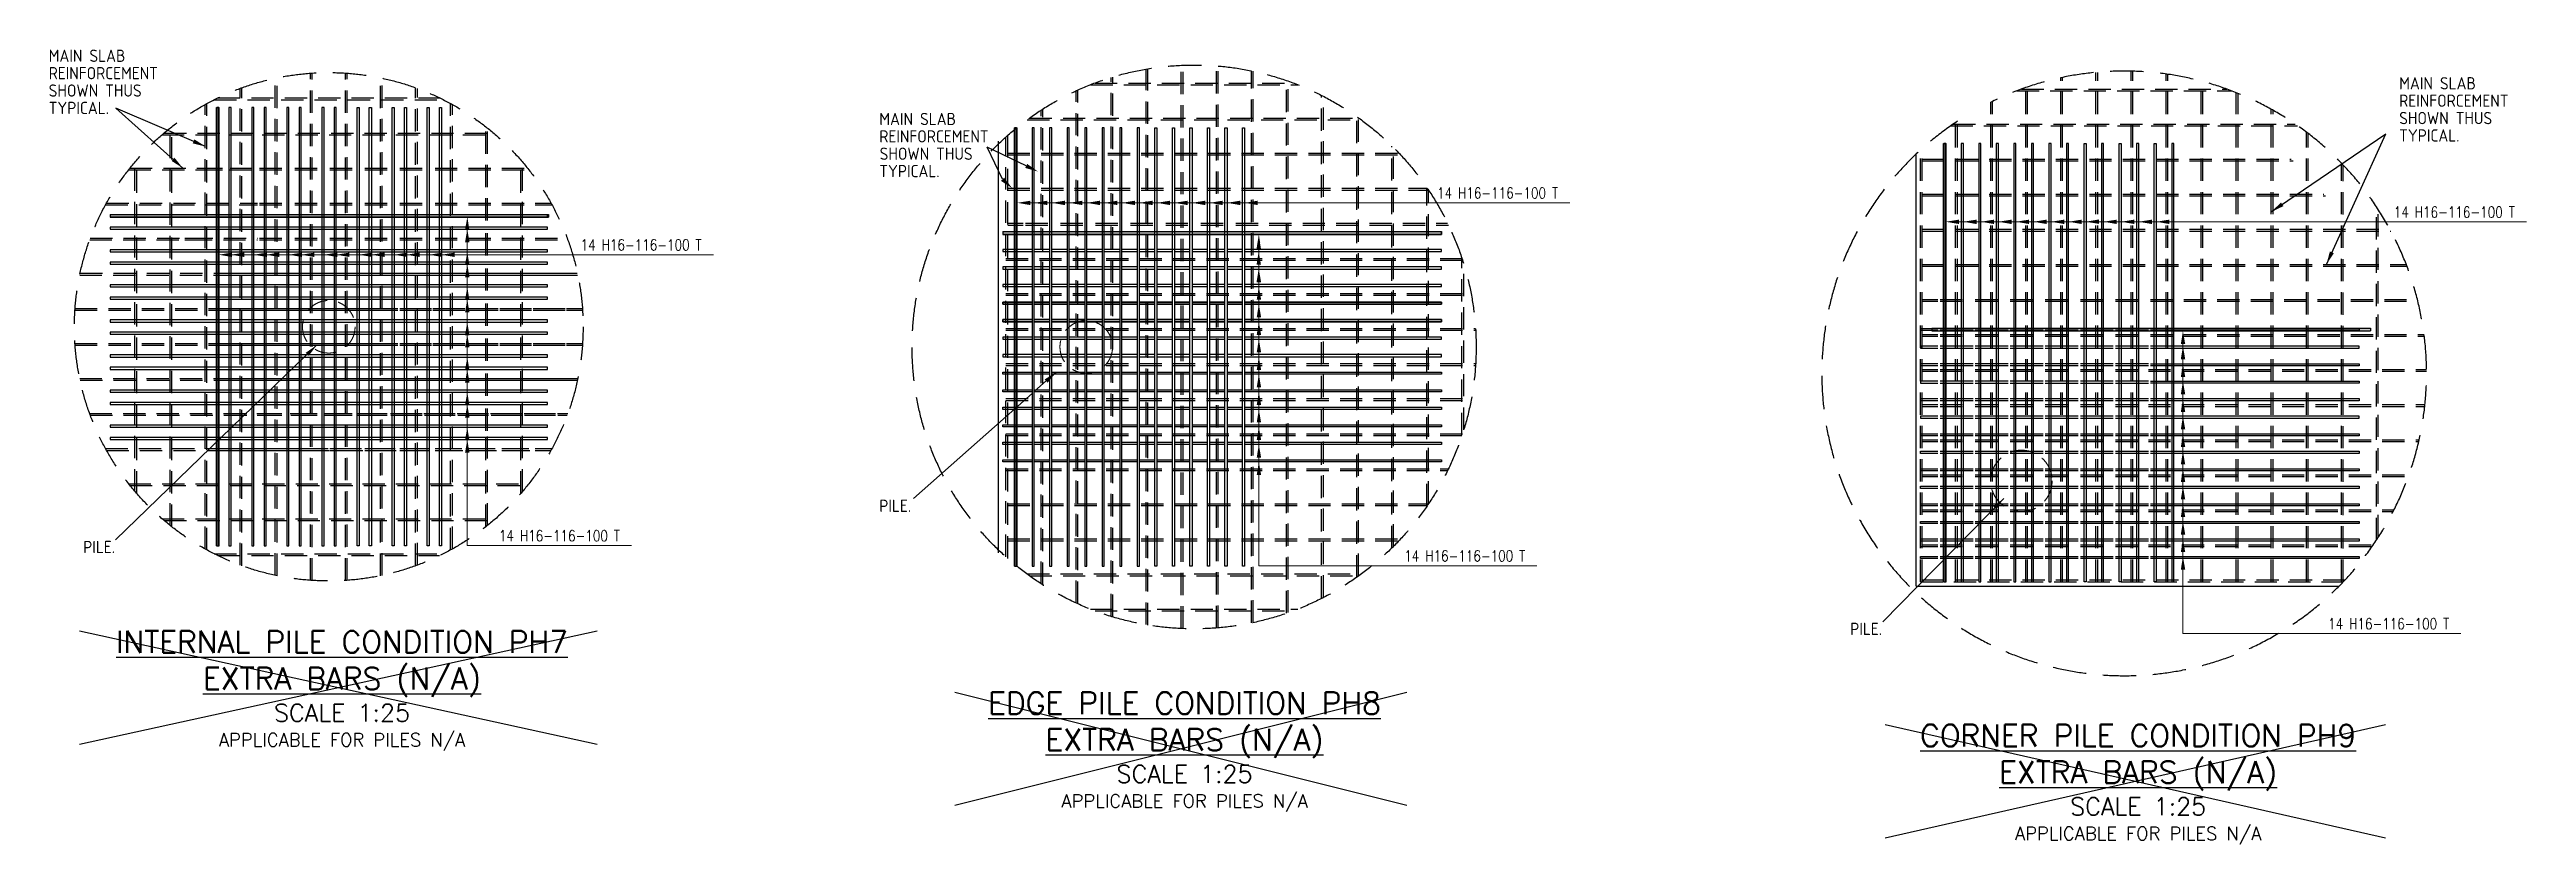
# Model space of a CAD drawing. Header units: millimetres. Extents: x -21392 to 100362, y -17730 to 39230.
# Drawn here: x 85617 to 99740, y 4991 to 9525 of the extents above; entities that cross this region are included whole.
import ezdxf

# ---------------------------------------------------------------- set-up
doc = ezdxf.new("R2010")
doc.units = ezdxf.units.MM
doc.linetypes.add('DASHED', pattern=[19.05, 12.7, -6.35])
doc.layers.get('0').update_dxf_attribs({"color": 254, "true_color": 0xdfdfdf})
for name, color, linetype in [('AP-NOTUSED', 1, 'Continuous'), ('AP-TEXT', 7, 'Continuous'), ('AutoCAD_Structural_Detailing_Distribution description', 7, 'Continuous'), ('AutoCAD_Structural_Detailing_opis rozkładu_', 7, 'Continuous'), ('CONC50', 4, 'Continuous'), ('H12', 5, 'Continuous'), ('SD-Pile-SECTION', 7, 'DASHED'), ('STEEL18', 1, 'Continuous'), ('STEEL25', 2, 'Continuous'), ('TEXT 35', 3, 'Continuous')]:
    doc.layers.add(name, color=color, linetype=linetype)
doc.styles.add('ISO', font='isocp.shx')
doc.styles.add('ROMANS', font='romans')
doc.styles.add('ROMANS NARROW', font='romans.shx', dxfattribs={"width": 0.8})
doc.styles.get("Standard").update_dxf_attribs({"font": 'arial.ttf'})
doc.dimstyles.new('ISO-25', dxfattribs={"dimtxt": 2.5, "dimasz": 2.5, "dimexe": 1.25, "dimexo": 0.625, "dimtad": 1, "dimtxsty": 'Standard', "dimcen": 2.5, "dimadec": 0, "dimazin": 0, "dimtfac": 1, "dimtmove": 0, "dimatfit": 3, "dimfxl": 1, "dimarcsym": 0})

msp = doc.modelspace()

# ---------------------------------------------------------------- texts
at = {"layer": 'AP-TEXT', "char_height": 40, "width": 3115.14, "attachment_point": 1, "style": 'ROMANS'}
for s, insert in [('\\pxqc;{\\L\\C4;\\H3.125x;INTERNAL PILE CONDITION PH7\\PEXTRA BARS (N/A)\\P}\\H2.5x;SCALE 1:25\\P\\C3;\\H0.75x;APPLICABLE FOR PILES N/A', (85727, 6209)), ('\\pxqc;{\\L\\C4;\\H3.125x;EDGE PILE CONDITION PH8\\PEXTRA BARS (N/A)\\fArial Narrow|b0|i0|c238|p34;\\H0.8x;\\P}\\Fromans|c238;\\H2.5x;SCALE 1:25\\P\\C3;\\H0.75x;APPLICABLE FOR PILES N/A', (90531, 5860)), ('\\pxqc;{\\L\\C4;\\H3.125x;CORNER PILE CONDITION PH9\\PEXTRA BARS (N/A)\\P}\\H2.5x;SCALE 1:25\\P\\C3;\\H0.75x;APPLICABLE FOR PILES N/A', (95968, 5675))]:
    msp.add_mtext(s, dxfattribs=dict(at, insert=insert))
at = {"layer": 'AutoCAD_Structural_Detailing_Distribution description', "char_height": 62.5, "attachment_point": 5, "style": 'ROMANS NARROW'}
for insert in [(93873, 8707), (99328, 8598), (88990, 8411), (88524, 6752), (93686, 6637), (98954, 6250)]:
    msp.add_mtext('14 H16-116-100 T', dxfattribs=dict(at, insert=insert))
at = {"layer": 'TEXT 35', "color": 0, "style": 'ISO'}
for s, p in [('MAIN SLAB', (90348, 9094)), ('REINFORCEMENT', (90348, 8995)), ('SHOWN THUS', (90350, 8896)), ('TYPICAL.', (90348, 8797)), ('PILE.', (90348, 6888))]:
    msp.add_text(s, height=70, dxfattribs=at).set_placement(p)
at = {"layer": 'TEXT 35', "color": 0, "ltscale": 0.5, "char_height": 70, "line_spacing_factor": 0.85, "style": 'ISO'}
for s, insert, width, attachment_point in [('MAIN SLAB REINFORCEMENT SHOWN THUS TYPICAL.', (85612, 9157), 856.23, 7), ('MAIN SLAB REINFORCEMENT SHOWN THUS TYPICAL.', (99014, 9000), 856.23, 7), ('PILE.', (85809, 6688), 1028.59, 4), ('PILE.', (95884, 6221), 1028.59, 4)]:
    msp.add_mtext(s, dxfattribs=dict(at, insert=insert, width=width, attachment_point=attachment_point))

# ---------------------------------------------------------------- hatches: boundary and pattern name
for points in [[(86584, 6694), (86568, 6694), (86568, 9194), (86584, 9194)], [(91135, 6578), (91119, 6578), (91119, 9078), (91135, 9078)], [(96431, 6490), (96415, 6490), (96415, 8990), (96431, 8990)], [(85962, 8569), (85962, 8585), (88462, 8585), (88462, 8569)], [(91053, 8471), (91053, 8487), (93553, 8487), (93553, 8471)], [(96350, 7920), (96350, 7936), (98850, 7936), (98850, 7920)]]:
    msp.add_hatch(color=7).paths.add_polyline_path(points, flags=0)
at = {"layer": 'AutoCAD_Structural_Detailing_Distribution description', "lineweight": 0}
for points in [[(91135, 8651), (91185, 8644), (91185, 8658)], [(87999, 8569), (87991, 8519), (88006, 8519)], [(96431, 8542), (96481, 8535), (96481, 8549)], [(86584, 8355), (86634, 8348), (86634, 8362)], [(92512, 8471), (92505, 8421), (92520, 8421)], [(97781, 7920), (97774, 7870), (97788, 7870)]]:
    msp.add_hatch(color=7, dxfattribs=at).paths.add_polyline_path(points, flags=0)

# ---------------------------------------------------------------- linework, layer by layer
at = {"color": 7}
for p, q in [((86568, 6694), (86568, 9194)), ((86568, 9194), (86584, 9194)), ((86584, 6694), (86584, 9194)), ((91119, 6578), (91119, 9078)), ((91119, 6578), (91119, 9078)), ((91119, 9078), (91135, 9078)), ((91135, 6578), (91135, 9078)), ((91135, 6578), (91135, 9078)), ((96415, 6490), (96415, 8990)), ((96415, 8990), (96431, 8990)), ((96431, 6490), (96431, 8990)), ((85962, 8585), (88462, 8585)), ((85962, 8585), (85962, 8569)), ((85962, 8569), (88462, 8569)), ((88462, 8585), (88462, 8569)), ((91053, 8487), (93553, 8487)), ((91053, 8487), (91053, 8471)), ((93553, 8487), (93553, 8471)), ((91053, 8471), (93553, 8471)), ((96350, 7936), (98850, 7936)), ((96350, 7936), (96350, 7920)), ((96350, 7920), (98850, 7920)), ((98850, 7936), (98850, 7920)), ((86568, 6694), (86584, 6694)), ((91119, 6578), (91135, 6578)), ((96415, 6490), (96431, 6490))]:
    msp.add_line(p, q, dxfattribs=at)
at = {"layer": 'AP-NOTUSED', "color": 1}
for p, q in [((85787, 5564), (88740, 6209)), ((85787, 6209), (88740, 5564)), ((90778, 5215), (93356, 5860)), ((90778, 5860), (93356, 5215)), ((96084, 5030), (98935, 5675)), ((96084, 5675), (98935, 5030))]:
    msp.add_line(p, q, dxfattribs=at)
at = {"layer": 'AutoCAD_Structural_Detailing_Distribution description', "color": 7, "lineweight": 0}
for p, q in [((92999, 8651), (91185, 8651)), ((92999, 8651), (94285, 8651)), ((87999, 6696), (87999, 8519)), ((98296, 8542), (96481, 8542)), ((98296, 8542), (99740, 8542)), ((88447, 8355), (86634, 8355)), ((88447, 8355), (89402, 8355)), ((92512, 6580), (92512, 8421)), ((97781, 6194), (97781, 7870)), ((87999, 6696), (88936, 6696)), ((92512, 6580), (94098, 6580)), ((97781, 6194), (99366, 6194))]:
    msp.add_line(p, q, dxfattribs=at)
at = {"layer": 'AutoCAD_Structural_Detailing_opis rozkładu_', "color": 0, "lineweight": 0}
for p, q in [((91268, 8651), (91285, 8651)), ((91368, 8651), (91385, 8651))]:
    msp.add_line(p, q, dxfattribs=at)
at = {"layer": 'AutoCAD_Structural_Detailing_opis rozkładu_', "color": 7, "lineweight": 0}
msp.add_line((92511, 8253), (92511, 8219), dxfattribs=at)
at = {"layer": 'CONC50', "color": 3, "ltscale": 0.5}
for p, q in [((91028, 6655), (91028, 9003)), ((96260, 6465), (96260, 8929)), ((96260, 6465), (98671, 6465))]:
    msp.add_line(p, q, dxfattribs=at)
at = {"layer": 'H12', "color": 2, "linetype": 'Continuous', "ltscale": 0.5}
for p, q in [((91053, 8073), (91053, 8085)), ((91053, 8085), (91219, 8085)), ((91219, 8073), (91053, 8073)), ((91231, 8085), (91319, 8085)), ((91319, 8073), (91231, 8073)), ((91331, 8085), (91419, 8085)), ((91419, 8073), (91331, 8073)), ((91431, 8085), (91519, 8085)), ((91519, 8073), (91431, 8073)), ((91531, 8085), (91619, 8085)), ((91619, 8073), (91531, 8073)), ((91631, 8085), (91719, 8085)), ((91719, 8073), (91631, 8073)), ((91731, 8085), (91819, 8085)), ((91819, 8073), (91731, 8073)), ((91831, 8085), (91919, 8085)), ((91919, 8073), (91831, 8073)), ((91931, 8085), (92019, 8085)), ((92019, 8073), (91931, 8073)), ((92031, 8085), (92119, 8085)), ((92119, 8073), (92031, 8073)), ((92131, 8085), (92219, 8085)), ((92219, 8073), (92131, 8073)), ((92231, 8085), (92319, 8085)), ((92319, 8073), (92231, 8073)), ((92331, 8085), (92419, 8085)), ((92419, 8073), (92331, 8073)), ((92431, 8085), (93553, 8085)), ((93553, 8073), (92431, 8073)), ((93553, 8085), (93553, 8073)), ((91053, 7973), (91053, 7985)), ((91053, 7985), (91219, 7985)), ((91219, 7973), (91053, 7973)), ((91231, 7985), (91319, 7985)), ((91319, 7973), (91231, 7973)), ((91331, 7985), (91419, 7985)), ((91419, 7973), (91331, 7973)), ((91431, 7985), (91519, 7985)), ((91519, 7973), (91431, 7973)), ((91531, 7985), (91619, 7985)), ((91619, 7973), (91531, 7973)), ((91631, 7985), (91719, 7985)), ((91719, 7973), (91631, 7973)), ((91731, 7985), (91819, 7985)), ((91819, 7973), (91731, 7973)), ((91831, 7985), (91919, 7985)), ((91919, 7973), (91831, 7973)), ((91931, 7985), (92019, 7985)), ((92019, 7973), (91931, 7973)), ((92031, 7985), (92119, 7985)), ((92119, 7973), (92031, 7973)), ((92131, 7985), (92219, 7985)), ((92219, 7973), (92131, 7973)), ((92231, 7985), (92319, 7985)), ((92319, 7973), (92231, 7973)), ((92331, 7985), (92419, 7985)), ((92419, 7973), (92331, 7973)), ((92431, 7985), (93553, 7985)), ((93553, 7973), (92431, 7973)), ((93553, 7985), (93553, 7973))]:
    msp.add_line(p, q, dxfattribs=at)
at = {"layer": 'SD-Pile-SECTION', "linetype": 'DASHED', "lineweight": 0, "ltscale": 10}
for centre, radius in [((87209, 7944), 150), ((91528, 7829), 150), ((96860, 7065), 175)]:
    msp.add_circle(centre, radius, dxfattribs=at)
at = {"layer": 'STEEL18', "linetype": 'DASHED', "ltscale": 10}
for p, q in [((86904, 6526), (86904, 9361)), ((86914, 6524), (86914, 9364)), ((87104, 6498), (87104, 9390)), ((87114, 6497), (87114, 9391)), ((87304, 6497), (87304, 9391)), ((87304, 6497), (87304, 9391)), ((87314, 6498), (87314, 9390)), ((87314, 6498), (87314, 9390)), ((87504, 6524), (87504, 9364)), ((87514, 6526), (87514, 9361)), ((91552, 9324), (92734, 9324)), ((91578, 9334), (92708, 9334)), ((91670, 6293), (91670, 9365)), ((91680, 6290), (91680, 9368)), ((91870, 6245), (91870, 9413)), ((91870, 6245), (91870, 9413)), ((91880, 6243), (91880, 9415)), ((91880, 6243), (91880, 9415)), ((92070, 6223), (92070, 9435)), ((92080, 6223), (92080, 9435)), ((92270, 6226), (92270, 9431)), ((92280, 6227), (92280, 9431)), ((92470, 6255), (92470, 9403)), ((92480, 6257), (92480, 9401)), ((92670, 6310), (92670, 9348)), ((92680, 6314), (92680, 9344)), ((97085, 6490), (97085, 9364)), ((97085, 6490), (97085, 9364)), ((97095, 6490), (97095, 9366)), ((97095, 6490), (97095, 9366)), ((97285, 6490), (97285, 9394)), ((97295, 6490), (97295, 9395)), ((97485, 6490), (97485, 9402)), ((97495, 6490), (97495, 9401)), ((97685, 6490), (97685, 9385)), ((97695, 6490), (97695, 9384)), ((97885, 6490), (97885, 9345)), ((97895, 6490), (97895, 9343)), ((86504, 6677), (86504, 9211)), ((86514, 6671), (86514, 9216)), ((86556, 9239), (87861, 9239)), ((86577, 9249), (87841, 9249)), ((86704, 6585), (86704, 9303)), ((86714, 6581), (86714, 9307)), ((87704, 6581), (87704, 9307)), ((87714, 6585), (87714, 9303)), ((87904, 6671), (87904, 9216)), ((87914, 6677), (87914, 9211)), ((91280, 6473), (91280, 9185)), ((91470, 6369), (91470, 9289)), ((91480, 6365), (91480, 9293)), ((92870, 6395), (92870, 9263)), ((92880, 6400), (92880, 9258)), ((96685, 6490), (96685, 9225)), ((96695, 6490), (96695, 9230)), ((96834, 9290), (98058, 9290)), ((96861, 9300), (98031, 9300)), ((96885, 6490), (96885, 9308)), ((96895, 6490), (96895, 9312)), ((98085, 6490), (98085, 9279)), ((98095, 6490), (98095, 9275)), ((98285, 6490), (98285, 9184)), ((86258, 9039), (88159, 9039)), ((86270, 9049), (88148, 9049)), ((86304, 6811), (86304, 9077)), ((86314, 6803), (86314, 9085)), ((88104, 8550), (88104, 9085)), ((88114, 8550), (88114, 9077)), ((91191, 9124), (93096, 9124)), ((91205, 9134), (93082, 9134)), ((91270, 6479), (91270, 9179)), ((93070, 6515), (93070, 9142)), ((93080, 6523), (93080, 9135)), ((96456, 9090), (98435, 9090)), ((96471, 9100), (98421, 9100)), ((96485, 6490), (96485, 9109)), ((96495, 6490), (96495, 9116)), ((98295, 6490), (98295, 9179)), ((98485, 6490), (98485, 9054)), ((98495, 6490), (98495, 9046)), ((91070, 6632), (91070, 9026)), ((91080, 6623), (91080, 9035)), ((91080, 8934), (93311, 8934)), ((91080, 8924), (93320, 8924)), ((93270, 6682), (93270, 8975)), ((93280, 6692), (93280, 8966)), ((96285, 6490), (96285, 8952)), ((96295, 6490), (96295, 8961)), ((96295, 8900), (98398, 8900)), ((86068, 8839), (86803, 8839)), ((86076, 8849), (86803, 8849)), ((86104, 7005), (86104, 8883)), ((86114, 6993), (86114, 8894)), ((86514, 8849), (86603, 8849)), ((86514, 8839), (86603, 8839)), ((86815, 8849), (87003, 8849)), ((86815, 8839), (87003, 8839)), ((87015, 8849), (87203, 8849)), ((87015, 8839), (87203, 8839)), ((87215, 8849), (87403, 8849)), ((87215, 8839), (87403, 8839)), ((87415, 8849), (87603, 8849)), ((87415, 8839), (87603, 8839)), ((87615, 8849), (87803, 8849)), ((87615, 8839), (87803, 8839)), ((87815, 8849), (88342, 8849)), ((87815, 8839), (88349, 8839)), ((88304, 6993), (88304, 8894)), ((88314, 7005), (88314, 8883)), ((96295, 8890), (98409, 8890)), ((98685, 6490), (98685, 8877)), ((98695, 6489), (98695, 8867)), ((85936, 8639), (86803, 8639)), ((85942, 8649), (86803, 8649)), ((86514, 8649), (86603, 8649)), ((86514, 8639), (86603, 8639)), ((86815, 8649), (87003, 8649)), ((86815, 8639), (87003, 8639)), ((87015, 8649), (87203, 8649)), ((87015, 8639), (87203, 8639)), ((87215, 8649), (87403, 8649)), ((87215, 8639), (87403, 8639)), ((87415, 8649), (87603, 8649)), ((87415, 8639), (87603, 8639)), ((87615, 8649), (87803, 8649)), ((87615, 8639), (87803, 8639)), ((87815, 8649), (88476, 8649)), ((87815, 8639), (88481, 8639)), ((91080, 8734), (93472, 8734)), ((91080, 8724), (93479, 8724)), ((93470, 6921), (93470, 8737)), ((93480, 6936), (93480, 8722)), ((96295, 8700), (98585, 8700)), ((96295, 8690), (98593, 8690)), ((98885, 6728), (98885, 8628)), ((88104, 8350), (88104, 8538)), ((88114, 8350), (88114, 8538)), ((91080, 8534), (91169, 8534)), ((91080, 8524), (91169, 8524)), ((91181, 8534), (91369, 8534)), ((91181, 8524), (91369, 8524)), ((91381, 8534), (91569, 8534)), ((91381, 8524), (91569, 8524)), ((91581, 8534), (91769, 8534)), ((91581, 8524), (91769, 8524)), ((91781, 8534), (91969, 8534)), ((91781, 8524), (91969, 8524)), ((91981, 8534), (92169, 8534)), ((91981, 8524), (92169, 8524)), ((92181, 8534), (92369, 8534)), ((92181, 8524), (92369, 8524)), ((92381, 8534), (93588, 8534)), ((92381, 8524), (93593, 8524)), ((96295, 8500), (98961, 8500)), ((96295, 8490), (98967, 8490)), ((98895, 6744), (98895, 8612)), ((85846, 8439), (86803, 8439)), ((85849, 8449), (86803, 8449)), ((86389, 8449), (86478, 8449)), ((86389, 8439), (86478, 8439)), ((86815, 8449), (87003, 8449)), ((86815, 8439), (87003, 8439)), ((87015, 8449), (87203, 8449)), ((87015, 8439), (87203, 8439)), ((87215, 8449), (87403, 8449)), ((87215, 8439), (87403, 8439)), ((87415, 8449), (87603, 8449)), ((87415, 8439), (87603, 8439)), ((87615, 8449), (87803, 8449)), ((87615, 8439), (87803, 8439)), ((87815, 8449), (88568, 8449)), ((87815, 8439), (88572, 8439)), ((88104, 8150), (88104, 8338)), ((88114, 8150), (88114, 8338)), ((91070, 8334), (93669, 8334)), ((85789, 8239), (88628, 8239)), ((85791, 8249), (88626, 8249)), ((86615, 8249), (86803, 8249)), ((86615, 8239), (86803, 8239)), ((86815, 8249), (87003, 8249)), ((86815, 8239), (87003, 8239)), ((87015, 8249), (87203, 8249)), ((87015, 8239), (87203, 8239)), ((87215, 8249), (87403, 8249)), ((87215, 8239), (87403, 8239)), ((87415, 8249), (87603, 8249)), ((87415, 8239), (87603, 8239)), ((87615, 8249), (87803, 8249)), ((87615, 8239), (87803, 8239)), ((87803, 8249), (88626, 8249)), ((87803, 8239), (88628, 8239)), ((91070, 8324), (93673, 8324)), ((93670, 7326), (93670, 8332)), ((93680, 7357), (93680, 8301)), ((96295, 8300), (99054, 8300)), ((96295, 8290), (99058, 8290)), ((88104, 7950), (88104, 8138)), ((88114, 7950), (88114, 8138)), ((91070, 8134), (93722, 8134)), ((91070, 8124), (93723, 8124)), ((96295, 8100), (96384, 8100)), ((96295, 8090), (96384, 8090)), ((96396, 8100), (96584, 8100)), ((96396, 8090), (96584, 8090)), ((96596, 8100), (96784, 8100)), ((96596, 8090), (96784, 8090)), ((96796, 8100), (96984, 8100)), ((96796, 8090), (96984, 8090)), ((96996, 8100), (97184, 8100)), ((96996, 8090), (97184, 8090)), ((97196, 8100), (97384, 8100)), ((97196, 8090), (97384, 8090)), ((97396, 8100), (97584, 8100)), ((97396, 8090), (97584, 8090)), ((97596, 8100), (99118, 8100)), ((97596, 8090), (99120, 8090)), ((85762, 8049), (88655, 8049)), ((85762, 8039), (88656, 8039)), ((86615, 8049), (86803, 8049)), ((86615, 8039), (86803, 8039)), ((86815, 8049), (87003, 8049)), ((86815, 8039), (87003, 8039)), ((87015, 8049), (87203, 8049)), ((87015, 8039), (87203, 8039)), ((87215, 8049), (87403, 8049)), ((87215, 8039), (87403, 8039)), ((87415, 8049), (87603, 8049)), ((87415, 8039), (87603, 8039)), ((87615, 8049), (87803, 8049)), ((87615, 8039), (87803, 8039)), ((87803, 8049), (88655, 8049)), ((87803, 8039), (88656, 8039)), ((88104, 7750), (88104, 7938)), ((88114, 7750), (88114, 7938)), ((91070, 7934), (93747, 7934)), ((91070, 7924), (93748, 7924)), ((85762, 7849), (88656, 7849)), ((85762, 7849), (88656, 7849)), ((85762, 7839), (88655, 7839)), ((85762, 7839), (88655, 7839)), ((86615, 7849), (86803, 7849)), ((86615, 7849), (86803, 7849)), ((86615, 7839), (86803, 7839)), ((86615, 7839), (86803, 7839)), ((86815, 7849), (87003, 7849)), ((86815, 7849), (87003, 7849)), ((86815, 7839), (87003, 7839)), ((86815, 7839), (87003, 7839)), ((87015, 7849), (87203, 7849)), ((87015, 7849), (87203, 7849)), ((87015, 7839), (87203, 7839)), ((87015, 7839), (87203, 7839)), ((87215, 7849), (87403, 7849)), ((87215, 7849), (87403, 7849)), ((87215, 7839), (87403, 7839)), ((87215, 7839), (87403, 7839)), ((87415, 7849), (87603, 7849)), ((87415, 7849), (87603, 7849)), ((87415, 7839), (87603, 7839)), ((87415, 7839), (87603, 7839)), ((87615, 7849), (87803, 7849)), ((87615, 7849), (87803, 7849)), ((87615, 7839), (87803, 7839)), ((87615, 7839), (87803, 7839)), ((87803, 7849), (88656, 7849)), ((87803, 7849), (88656, 7849)), ((87803, 7839), (88655, 7839)), ((87803, 7839), (88655, 7839)), ((96295, 7900), (96384, 7900)), ((96295, 7890), (96384, 7890)), ((96396, 7900), (96584, 7900)), ((96396, 7890), (96584, 7890)), ((96596, 7900), (96784, 7900)), ((96596, 7890), (96784, 7890)), ((96796, 7900), (96984, 7900)), ((96796, 7890), (96984, 7890)), ((96996, 7900), (97184, 7900)), ((96996, 7890), (97184, 7890)), ((97196, 7900), (97384, 7900)), ((97196, 7890), (97384, 7890)), ((97396, 7900), (97584, 7900)), ((97396, 7890), (97584, 7890)), ((97596, 7900), (99156, 7900)), ((97596, 7890), (99157, 7890)), ((85789, 7649), (88628, 7649)), ((85791, 7639), (88626, 7639)), ((86615, 7649), (86803, 7649)), ((86615, 7639), (86803, 7639)), ((86815, 7649), (87003, 7649)), ((86815, 7639), (87003, 7639)), ((87015, 7649), (87203, 7649)), ((87015, 7639), (87203, 7639)), ((87215, 7649), (87403, 7649)), ((87215, 7639), (87403, 7639)), ((87415, 7649), (87603, 7649)), ((87415, 7639), (87603, 7639)), ((87615, 7649), (87803, 7649)), ((87615, 7639), (87803, 7639)), ((87803, 7649), (88628, 7649)), ((87803, 7639), (88626, 7639)), ((88104, 7550), (88104, 7738)), ((88114, 7550), (88114, 7738)), ((91070, 7734), (93748, 7734)), ((91070, 7734), (93748, 7734)), ((91070, 7724), (93747, 7724)), ((91070, 7724), (93747, 7724)), ((96295, 7700), (96384, 7700)), ((96295, 7690), (96384, 7690)), ((96396, 7700), (96584, 7700)), ((96396, 7690), (96584, 7690)), ((96596, 7700), (96784, 7700)), ((96596, 7690), (96784, 7690)), ((96796, 7700), (96984, 7700)), ((96796, 7690), (96984, 7690)), ((96996, 7700), (97184, 7700)), ((96996, 7690), (97184, 7690)), ((97196, 7700), (97384, 7700)), ((97196, 7690), (97384, 7690)), ((97396, 7700), (97584, 7700)), ((97396, 7690), (97584, 7690)), ((97584, 7700), (99170, 7700)), ((97584, 7690), (99170, 7690)), ((88104, 7350), (88104, 7538)), ((88114, 7350), (88114, 7538)), ((91070, 7534), (93723, 7534)), ((91070, 7524), (93722, 7524)), ((96295, 7500), (96384, 7500)), ((96295, 7490), (96384, 7490)), ((96396, 7500), (96584, 7500)), ((96396, 7490), (96584, 7490)), ((96596, 7500), (96784, 7500)), ((96596, 7490), (96784, 7490)), ((96796, 7500), (96984, 7500)), ((96796, 7490), (96984, 7490)), ((96996, 7500), (97184, 7500)), ((96996, 7490), (97184, 7490)), ((97196, 7500), (97384, 7500)), ((97196, 7490), (97384, 7490)), ((97396, 7500), (97584, 7500)), ((97396, 7490), (97584, 7490)), ((97584, 7500), (99161, 7500)), ((97584, 7490), (99160, 7490)), ((85846, 7449), (88572, 7449)), ((85849, 7439), (88568, 7439)), ((86615, 7449), (86803, 7449)), ((86615, 7439), (86803, 7439)), ((86815, 7449), (87003, 7449)), ((86815, 7439), (87003, 7439)), ((87015, 7449), (87203, 7449)), ((87015, 7439), (87203, 7439)), ((87215, 7449), (87403, 7449)), ((87215, 7439), (87403, 7439)), ((87415, 7449), (87603, 7449)), ((87415, 7439), (87603, 7439)), ((87615, 7449), (87803, 7449)), ((87615, 7439), (87803, 7439)), ((87803, 7449), (88572, 7449)), ((87803, 7439), (88568, 7439)), ((85936, 7249), (88481, 7249)), ((85942, 7239), (88476, 7239)), ((86615, 7249), (86803, 7249)), ((86615, 7239), (86803, 7239)), ((86815, 7249), (87003, 7249)), ((86815, 7239), (87003, 7239)), ((87015, 7249), (87203, 7249)), ((87015, 7239), (87203, 7239)), ((87215, 7249), (87403, 7249)), ((87215, 7239), (87403, 7239)), ((87415, 7249), (87603, 7249)), ((87415, 7239), (87603, 7239)), ((87615, 7249), (87803, 7249)), ((87615, 7239), (87803, 7239)), ((87815, 7249), (88481, 7249)), ((87815, 7239), (88476, 7239)), ((88104, 6803), (88104, 7338)), ((88114, 6811), (88114, 7338)), ((91070, 7334), (93673, 7334)), ((91070, 7324), (93669, 7324)), ((96295, 7300), (96384, 7300)), ((96295, 7300), (96384, 7300)), ((96295, 7290), (96384, 7290)), ((96295, 7290), (96384, 7290)), ((96396, 7300), (96584, 7300)), ((96396, 7300), (96584, 7300)), ((96396, 7290), (96584, 7290)), ((96396, 7290), (96584, 7290)), ((96596, 7300), (96784, 7300)), ((96596, 7300), (96784, 7300)), ((96596, 7290), (96784, 7290)), ((96596, 7290), (96784, 7290)), ((96796, 7300), (96984, 7300)), ((96796, 7300), (96984, 7300)), ((96796, 7290), (96984, 7290)), ((96796, 7290), (96984, 7290)), ((96996, 7300), (97184, 7300)), ((96996, 7300), (97184, 7300)), ((96996, 7290), (97184, 7290)), ((96996, 7290), (97184, 7290)), ((97196, 7300), (97384, 7300)), ((97196, 7300), (97384, 7300)), ((97196, 7290), (97384, 7290)), ((97196, 7290), (97384, 7290)), ((97396, 7300), (97584, 7300)), ((97396, 7300), (97584, 7300)), ((97396, 7290), (97584, 7290)), ((97396, 7290), (97584, 7290)), ((97584, 7300), (99128, 7300)), ((97584, 7300), (99128, 7300)), ((97584, 7290), (99126, 7290)), ((97584, 7290), (99126, 7290)), ((91070, 7134), (93593, 7134)), ((91070, 7124), (93588, 7124)), ((96295, 7100), (96384, 7100)), ((96295, 7090), (96384, 7090)), ((96396, 7100), (96584, 7100)), ((96396, 7090), (96584, 7090)), ((96596, 7100), (96784, 7100)), ((96596, 7090), (96784, 7090)), ((96796, 7100), (96984, 7100)), ((96796, 7090), (96984, 7090)), ((96996, 7100), (97184, 7100)), ((96996, 7090), (97184, 7090)), ((97196, 7100), (97384, 7100)), ((97196, 7090), (97384, 7090)), ((97396, 7100), (97584, 7100)), ((97396, 7090), (97584, 7090)), ((97584, 7100), (99070, 7100)), ((97584, 7090), (99066, 7090)), ((86068, 7049), (88349, 7049)), ((86076, 7039), (88342, 7039)), ((91080, 6934), (93479, 6934)), ((91080, 6924), (93472, 6924)), ((86258, 6849), (88159, 6849)), ((86270, 6839), (88148, 6839)), ((96295, 6900), (96384, 6900)), ((96295, 6890), (96384, 6890)), ((96396, 6900), (96584, 6900)), ((96396, 6890), (96584, 6890)), ((96596, 6900), (96784, 6900)), ((96596, 6890), (96784, 6890)), ((96796, 6900), (96984, 6900)), ((96796, 6890), (96984, 6890)), ((96996, 6900), (97184, 6900)), ((96996, 6890), (97184, 6890)), ((97196, 6900), (97384, 6900)), ((97196, 6890), (97384, 6890)), ((97396, 6900), (97584, 6900)), ((97396, 6890), (97584, 6890)), ((97584, 6900), (98984, 6900)), ((97584, 6890), (98979, 6890)), ((86556, 6649), (87861, 6649)), ((86577, 6639), (87841, 6639)), ((91080, 6734), (93320, 6734)), ((91080, 6724), (93311, 6724)), ((96285, 6690), (96384, 6690)), ((96295, 6700), (96384, 6700)), ((96396, 6700), (96584, 6700)), ((96396, 6690), (96584, 6690)), ((96596, 6700), (96784, 6700)), ((96596, 6690), (96784, 6690)), ((96796, 6700), (96984, 6700)), ((96796, 6690), (96984, 6690)), ((96996, 6700), (97184, 6700)), ((96996, 6690), (97184, 6690)), ((97196, 6700), (97384, 6700)), ((97196, 6690), (97384, 6690)), ((97396, 6700), (97584, 6700)), ((97396, 6690), (97584, 6690)), ((97584, 6700), (98866, 6700)), ((97584, 6690), (98859, 6690)), ((91191, 6534), (93096, 6534)), ((91205, 6524), (93082, 6524)), ((96295, 6500), (98705, 6500)), ((96285, 6490), (98695, 6490)), ((91552, 6334), (92734, 6334)), ((91578, 6324), (92708, 6324))]:
    msp.add_line(p, q, dxfattribs=at)
at = {"layer": 'STEEL18', "linetype": 'DASHED', "ltscale": 15}
for centre, radius in [((87209, 7944), 1450), ((92143, 7829), 1608)]:
    msp.add_circle(centre, radius, dxfattribs=at)
msp.add_arc((97446, 7678), 1724, 123.488, 116.2032, dxfattribs=at)
at = {"layer": 'STEEL25', "ltscale": 0.5}
for p, q in [((91131, 9079), (91119, 9079)), ((91119, 9079), (91119, 6579)), ((91131, 6579), (91131, 9079)), ((91231, 9079), (91219, 9079)), ((91219, 9079), (91219, 6579)), ((91231, 6579), (91231, 9079)), ((91331, 9079), (91319, 9079)), ((91319, 9079), (91319, 6579)), ((91331, 6579), (91331, 9079)), ((91431, 9079), (91419, 9079)), ((91419, 9079), (91419, 6579)), ((91431, 6579), (91431, 9079)), ((91531, 9079), (91519, 9079)), ((91519, 9079), (91519, 6579)), ((91531, 6579), (91531, 9079)), ((91631, 9079), (91619, 9079)), ((91619, 9079), (91619, 6579)), ((91631, 6579), (91631, 9079)), ((91731, 9079), (91719, 9079)), ((91719, 9079), (91719, 6579)), ((91731, 6579), (91731, 9079)), ((91831, 9079), (91819, 9079)), ((91819, 9079), (91819, 6579)), ((91831, 6579), (91831, 9079)), ((91919, 6579), (91919, 9079)), ((91919, 9079), (91931, 9079)), ((91931, 9079), (91931, 6579)), ((92019, 6579), (92019, 9079)), ((92019, 9079), (92031, 9079)), ((92031, 9079), (92031, 6579)), ((92119, 6579), (92119, 9079)), ((92119, 9079), (92131, 9079)), ((92131, 9079), (92131, 6579)), ((92219, 6579), (92219, 9079)), ((92219, 9079), (92231, 9079)), ((92231, 9079), (92231, 6579)), ((92319, 6579), (92319, 9079)), ((92319, 9079), (92331, 9079)), ((92331, 9079), (92331, 6579)), ((92419, 6579), (92419, 9079)), ((92419, 9079), (92431, 9079)), ((92431, 9079), (92431, 6579)), ((91219, 8485), (91053, 8485)), ((91053, 8485), (91053, 8473)), ((91319, 8485), (91231, 8485)), ((91419, 8485), (91331, 8485)), ((91519, 8485), (91431, 8485)), ((91619, 8485), (91531, 8485)), ((91719, 8485), (91631, 8485)), ((91819, 8485), (91731, 8485)), ((91919, 8485), (91831, 8485)), ((92119, 8485), (91931, 8485)), ((92219, 8485), (92131, 8485)), ((92319, 8485), (92231, 8485)), ((92419, 8485), (92331, 8485)), ((93553, 8485), (92431, 8485)), ((93553, 8473), (93553, 8485)), ((91053, 8473), (91219, 8473)), ((91219, 8385), (91053, 8385)), ((91053, 8385), (91053, 8373)), ((91053, 8373), (91219, 8373)), ((91231, 8473), (91319, 8473)), ((91319, 8385), (91231, 8385)), ((91231, 8373), (91319, 8373)), ((91331, 8473), (91419, 8473)), ((91419, 8385), (91331, 8385)), ((91331, 8373), (91419, 8373)), ((91431, 8473), (91519, 8473)), ((91519, 8385), (91431, 8385)), ((91431, 8373), (91519, 8373)), ((91531, 8473), (91619, 8473)), ((91619, 8385), (91531, 8385)), ((91531, 8373), (91619, 8373)), ((91631, 8473), (91719, 8473)), ((91719, 8385), (91631, 8385)), ((91631, 8373), (91719, 8373)), ((91731, 8473), (91819, 8473)), ((91819, 8385), (91731, 8385)), ((91731, 8373), (91819, 8373)), ((91831, 8473), (91919, 8473)), ((91919, 8385), (91831, 8385)), ((91831, 8373), (91919, 8373)), ((91931, 8473), (92019, 8473)), ((92119, 8385), (91931, 8385)), ((91931, 8373), (92019, 8373)), ((92031, 8473), (92119, 8473)), ((92031, 8373), (92119, 8373)), ((92131, 8473), (92219, 8473)), ((92219, 8385), (92131, 8385)), ((92131, 8373), (92219, 8373)), ((92231, 8473), (92319, 8473)), ((92319, 8385), (92231, 8385)), ((92231, 8373), (92319, 8373)), ((92331, 8473), (92419, 8473)), ((92419, 8385), (92331, 8385)), ((92331, 8373), (92419, 8373)), ((92431, 8473), (93553, 8473)), ((93553, 8385), (92431, 8385)), ((92431, 8373), (93553, 8373)), ((93553, 8373), (93553, 8385)), ((91219, 8285), (91053, 8285)), ((91053, 8285), (91053, 8273)), ((91053, 8273), (91219, 8273)), ((91319, 8285), (91231, 8285)), ((91231, 8273), (91319, 8273)), ((91419, 8285), (91331, 8285)), ((91331, 8273), (91419, 8273)), ((91519, 8285), (91431, 8285)), ((91431, 8273), (91519, 8273)), ((91619, 8285), (91531, 8285)), ((91531, 8273), (91619, 8273)), ((91719, 8285), (91631, 8285)), ((91631, 8273), (91719, 8273)), ((91819, 8285), (91731, 8285)), ((91731, 8273), (91819, 8273)), ((91919, 8285), (91831, 8285)), ((91831, 8273), (91919, 8273)), ((92019, 8285), (91931, 8285)), ((91931, 8273), (92019, 8273)), ((92119, 8285), (92031, 8285)), ((92031, 8273), (92119, 8273)), ((92219, 8285), (92131, 8285)), ((92131, 8273), (92219, 8273)), ((92319, 8285), (92231, 8285)), ((92231, 8273), (92319, 8273)), ((92419, 8285), (92331, 8285)), ((92331, 8273), (92419, 8273)), ((93553, 8285), (92431, 8285)), ((92431, 8273), (93553, 8273)), ((93553, 8273), (93553, 8285)), ((91219, 8185), (91053, 8185)), ((91053, 8185), (91053, 8173)), ((91053, 8173), (91219, 8173)), ((91219, 8085), (91053, 8085)), ((91053, 8085), (91053, 8073)), ((91053, 8073), (91219, 8073)), ((91319, 8185), (91231, 8185)), ((91231, 8173), (91319, 8173)), ((91319, 8085), (91231, 8085)), ((91231, 8073), (91319, 8073)), ((91419, 8185), (91331, 8185)), ((91331, 8173), (91419, 8173)), ((91419, 8085), (91331, 8085)), ((91331, 8073), (91419, 8073)), ((91519, 8185), (91431, 8185)), ((91431, 8173), (91519, 8173)), ((91519, 8085), (91431, 8085)), ((91431, 8073), (91519, 8073)), ((91619, 8185), (91531, 8185)), ((91531, 8173), (91619, 8173)), ((91619, 8085), (91531, 8085)), ((91531, 8073), (91619, 8073)), ((91719, 8185), (91631, 8185)), ((91631, 8173), (91719, 8173)), ((91719, 8085), (91631, 8085)), ((91631, 8073), (91719, 8073)), ((91819, 8185), (91731, 8185)), ((91731, 8173), (91819, 8173)), ((91819, 8085), (91731, 8085)), ((91731, 8073), (91819, 8073)), ((91919, 8185), (91831, 8185)), ((91831, 8173), (91919, 8173)), ((91919, 8085), (91831, 8085)), ((91831, 8073), (91919, 8073)), ((92019, 8185), (91931, 8185)), ((91931, 8173), (92019, 8173)), ((92019, 8085), (91931, 8085)), ((91931, 8073), (92019, 8073)), ((92119, 8185), (92031, 8185)), ((92031, 8173), (92119, 8173)), ((92119, 8085), (92031, 8085)), ((92031, 8073), (92119, 8073)), ((92219, 8185), (92131, 8185)), ((92131, 8173), (92219, 8173)), ((92219, 8085), (92131, 8085)), ((92131, 8073), (92219, 8073)), ((92319, 8185), (92231, 8185)), ((92231, 8173), (92319, 8173)), ((92319, 8085), (92231, 8085)), ((92231, 8073), (92319, 8073)), ((92419, 8185), (92331, 8185)), ((92331, 8173), (92419, 8173)), ((92419, 8085), (92331, 8085)), ((92331, 8073), (92419, 8073)), ((93553, 8185), (92431, 8185)), ((92431, 8173), (93553, 8173)), ((93553, 8085), (92431, 8085)), ((92431, 8073), (93553, 8073)), ((93553, 8173), (93553, 8185)), ((93553, 8073), (93553, 8085)), ((91219, 7985), (91053, 7985)), ((91053, 7985), (91053, 7973)), ((91053, 7973), (91219, 7973)), ((91319, 7985), (91231, 7985)), ((91231, 7973), (91319, 7973)), ((91419, 7985), (91331, 7985)), ((91331, 7973), (91419, 7973)), ((91519, 7985), (91431, 7985)), ((91431, 7973), (91519, 7973)), ((91619, 7985), (91531, 7985)), ((91531, 7973), (91619, 7973)), ((91719, 7985), (91631, 7985)), ((91631, 7973), (91719, 7973)), ((91819, 7985), (91731, 7985)), ((91731, 7973), (91819, 7973)), ((91919, 7985), (91831, 7985)), ((91831, 7973), (91919, 7973)), ((92019, 7985), (91931, 7985)), ((91931, 7973), (92019, 7973)), ((92119, 7985), (92031, 7985)), ((92031, 7973), (92119, 7973)), ((92219, 7985), (92131, 7985)), ((92131, 7973), (92219, 7973)), ((92319, 7985), (92231, 7985)), ((92231, 7973), (92319, 7973)), ((92419, 7985), (92331, 7985)), ((92331, 7973), (92419, 7973)), ((93553, 7985), (92431, 7985)), ((92431, 7973), (93553, 7973)), ((93553, 7973), (93553, 7985)), ((91219, 7885), (91053, 7885)), ((91053, 7885), (91053, 7873)), ((91053, 7873), (91219, 7873)), ((91219, 7785), (91053, 7785)), ((91053, 7785), (91053, 7773)), ((91053, 7773), (91219, 7773)), ((91319, 7885), (91231, 7885)), ((91231, 7873), (91319, 7873)), ((91319, 7785), (91231, 7785)), ((91231, 7773), (91319, 7773)), ((91419, 7885), (91331, 7885)), ((91331, 7873), (91419, 7873)), ((91419, 7785), (91331, 7785)), ((91331, 7773), (91419, 7773)), ((91519, 7885), (91431, 7885)), ((91431, 7873), (91519, 7873)), ((91519, 7785), (91431, 7785)), ((91431, 7773), (91519, 7773)), ((91619, 7885), (91531, 7885)), ((91531, 7873), (91619, 7873)), ((91619, 7785), (91531, 7785)), ((91531, 7773), (91619, 7773)), ((91719, 7885), (91631, 7885)), ((91631, 7873), (91719, 7873)), ((91719, 7785), (91631, 7785)), ((91631, 7773), (91719, 7773)), ((91819, 7885), (91731, 7885)), ((91731, 7873), (91819, 7873)), ((91819, 7785), (91731, 7785)), ((91731, 7773), (91819, 7773)), ((91919, 7885), (91831, 7885)), ((91831, 7873), (91919, 7873)), ((91919, 7785), (91831, 7785)), ((91831, 7773), (91919, 7773)), ((92019, 7885), (91931, 7885)), ((91931, 7873), (92019, 7873)), ((92019, 7785), (91931, 7785)), ((91931, 7773), (92019, 7773)), ((92119, 7885), (92031, 7885)), ((92031, 7873), (92119, 7873)), ((92119, 7785), (92031, 7785)), ((92031, 7773), (92119, 7773)), ((92219, 7885), (92131, 7885)), ((92131, 7873), (92219, 7873)), ((92219, 7785), (92131, 7785)), ((92131, 7773), (92219, 7773)), ((92319, 7885), (92231, 7885)), ((92231, 7873), (92319, 7873)), ((92319, 7785), (92231, 7785)), ((92231, 7773), (92319, 7773)), ((92419, 7885), (92331, 7885)), ((92331, 7873), (92419, 7873)), ((92419, 7785), (92331, 7785)), ((92331, 7773), (92419, 7773)), ((93553, 7885), (92431, 7885)), ((92431, 7873), (93553, 7873)), ((93553, 7785), (92431, 7785)), ((92431, 7773), (93553, 7773)), ((93553, 7873), (93553, 7885)), ((93553, 7773), (93553, 7785)), ((91053, 7673), (91053, 7685)), ((91053, 7685), (91219, 7685)), ((91219, 7673), (91053, 7673)), ((91231, 7685), (91319, 7685)), ((91319, 7673), (91231, 7673)), ((91331, 7685), (91419, 7685)), ((91419, 7673), (91331, 7673)), ((91431, 7685), (91519, 7685)), ((91519, 7673), (91431, 7673)), ((91531, 7685), (91619, 7685)), ((91619, 7673), (91531, 7673)), ((91631, 7685), (91719, 7685)), ((91719, 7673), (91631, 7673)), ((91731, 7685), (91819, 7685)), ((91819, 7673), (91731, 7673)), ((91831, 7685), (91919, 7685)), ((91919, 7673), (91831, 7673)), ((91931, 7685), (92019, 7685)), ((92019, 7673), (91931, 7673)), ((92031, 7685), (92119, 7685)), ((92119, 7673), (92031, 7673)), ((92131, 7685), (92219, 7685)), ((92219, 7673), (92131, 7673)), ((92231, 7685), (92319, 7685)), ((92319, 7673), (92231, 7673)), ((92331, 7685), (92419, 7685)), ((92419, 7673), (92331, 7673)), ((92431, 7685), (93553, 7685)), ((93553, 7673), (92431, 7673)), ((93553, 7685), (93553, 7673)), ((91053, 7573), (91053, 7585)), ((91053, 7585), (91219, 7585)), ((91219, 7573), (91053, 7573)), ((91231, 7585), (91319, 7585)), ((91319, 7573), (91231, 7573)), ((91331, 7585), (91419, 7585)), ((91419, 7573), (91331, 7573)), ((91431, 7585), (91519, 7585)), ((91519, 7573), (91431, 7573)), ((91531, 7585), (91619, 7585)), ((91619, 7573), (91531, 7573)), ((91631, 7585), (91719, 7585)), ((91719, 7573), (91631, 7573)), ((91731, 7585), (91819, 7585)), ((91819, 7573), (91731, 7573)), ((91831, 7585), (91919, 7585)), ((91919, 7573), (91831, 7573)), ((91931, 7585), (92019, 7585)), ((92019, 7573), (91931, 7573)), ((92031, 7585), (92119, 7585)), ((92119, 7573), (92031, 7573)), ((92131, 7585), (92219, 7585)), ((92219, 7573), (92131, 7573)), ((92231, 7585), (92319, 7585)), ((92319, 7573), (92231, 7573)), ((92331, 7585), (92419, 7585)), ((92419, 7573), (92331, 7573)), ((92431, 7585), (93553, 7585)), ((93553, 7573), (92431, 7573)), ((93553, 7585), (93553, 7573)), ((91053, 7473), (91053, 7485)), ((91053, 7485), (91219, 7485)), ((91219, 7473), (91053, 7473)), ((91053, 7373), (91053, 7385)), ((91053, 7385), (91219, 7385)), ((91219, 7373), (91053, 7373)), ((91231, 7485), (91319, 7485)), ((91319, 7473), (91231, 7473)), ((91231, 7385), (91319, 7385)), ((91319, 7373), (91231, 7373)), ((91331, 7485), (91419, 7485)), ((91419, 7473), (91331, 7473)), ((91331, 7385), (91419, 7385)), ((91419, 7373), (91331, 7373)), ((91431, 7485), (91519, 7485)), ((91519, 7473), (91431, 7473)), ((91431, 7385), (91519, 7385)), ((91519, 7373), (91431, 7373)), ((91531, 7485), (91619, 7485)), ((91619, 7473), (91531, 7473)), ((91531, 7385), (91619, 7385)), ((91619, 7373), (91531, 7373)), ((91631, 7485), (91719, 7485)), ((91719, 7473), (91631, 7473)), ((91631, 7385), (91719, 7385)), ((91719, 7373), (91631, 7373)), ((91731, 7485), (91819, 7485)), ((91819, 7473), (91731, 7473)), ((91731, 7385), (91819, 7385)), ((91819, 7373), (91731, 7373)), ((91831, 7485), (91919, 7485)), ((91919, 7473), (91831, 7473)), ((91831, 7385), (91919, 7385)), ((91919, 7373), (91831, 7373)), ((91931, 7485), (92019, 7485)), ((92019, 7473), (91931, 7473)), ((91931, 7385), (92019, 7385)), ((92019, 7373), (91931, 7373)), ((92031, 7485), (92119, 7485)), ((92119, 7473), (92031, 7473)), ((92031, 7385), (92119, 7385)), ((92119, 7373), (92031, 7373)), ((92131, 7485), (92219, 7485)), ((92219, 7473), (92131, 7473)), ((92131, 7385), (92219, 7385)), ((92219, 7373), (92131, 7373)), ((92231, 7485), (92319, 7485)), ((92319, 7473), (92231, 7473)), ((92231, 7385), (92319, 7385)), ((92319, 7373), (92231, 7373)), ((92331, 7485), (92419, 7485)), ((92419, 7473), (92331, 7473)), ((92331, 7385), (92419, 7385)), ((92419, 7373), (92331, 7373)), ((92431, 7485), (93553, 7485)), ((93553, 7473), (92431, 7473)), ((92431, 7385), (93553, 7385)), ((93553, 7373), (92431, 7373)), ((93553, 7485), (93553, 7473)), ((93553, 7385), (93553, 7373)), ((91053, 7273), (91053, 7285)), ((91053, 7285), (91219, 7285)), ((91219, 7273), (91053, 7273)), ((91231, 7285), (91319, 7285)), ((91319, 7273), (91231, 7273)), ((91331, 7285), (91419, 7285)), ((91419, 7273), (91331, 7273)), ((91431, 7285), (91519, 7285)), ((91519, 7273), (91431, 7273)), ((91531, 7285), (91619, 7285)), ((91619, 7273), (91531, 7273)), ((91631, 7285), (91719, 7285)), ((91719, 7273), (91631, 7273)), ((91731, 7285), (91819, 7285)), ((91819, 7273), (91731, 7273)), ((91831, 7285), (91919, 7285)), ((91919, 7273), (91831, 7273)), ((91931, 7285), (92019, 7285)), ((92019, 7273), (91931, 7273)), ((92031, 7285), (92119, 7285)), ((92119, 7273), (92031, 7273)), ((92131, 7285), (92219, 7285)), ((92219, 7273), (92131, 7273)), ((92231, 7285), (92319, 7285)), ((92319, 7273), (92231, 7273)), ((92331, 7285), (92419, 7285)), ((92419, 7273), (92331, 7273)), ((92431, 7285), (93553, 7285)), ((93553, 7273), (92431, 7273)), ((93553, 7285), (93553, 7273)), ((91053, 7173), (91053, 7185)), ((91053, 7185), (91219, 7185)), ((91219, 7173), (91053, 7173)), ((91231, 7185), (91319, 7185)), ((91319, 7173), (91231, 7173)), ((91331, 7185), (91419, 7185)), ((91419, 7173), (91331, 7173)), ((91431, 7185), (91519, 7185)), ((91519, 7173), (91431, 7173)), ((91531, 7185), (91619, 7185)), ((91619, 7173), (91531, 7173)), ((91631, 7185), (91719, 7185)), ((91719, 7173), (91631, 7173)), ((91731, 7185), (91819, 7185)), ((91819, 7173), (91731, 7173)), ((91831, 7185), (91919, 7185)), ((91919, 7173), (91831, 7173)), ((91931, 7185), (92019, 7185)), ((92019, 7173), (91931, 7173)), ((92031, 7185), (92119, 7185)), ((92119, 7173), (92031, 7173)), ((92131, 7185), (92219, 7185)), ((92219, 7173), (92131, 7173)), ((92231, 7185), (92319, 7185)), ((92319, 7173), (92231, 7173)), ((92331, 7185), (92419, 7185)), ((92419, 7173), (92331, 7173)), ((92431, 7185), (93553, 7185)), ((93553, 7173), (92431, 7173)), ((93553, 7185), (93553, 7173)), ((91119, 6579), (91131, 6579)), ((91219, 6579), (91231, 6579)), ((91319, 6579), (91331, 6579)), ((91419, 6579), (91431, 6579)), ((91519, 6579), (91531, 6579)), ((91619, 6579), (91631, 6579)), ((91719, 6579), (91731, 6579)), ((91819, 6579), (91831, 6579)), ((91931, 6579), (91919, 6579)), ((92031, 6579), (92019, 6579)), ((92131, 6579), (92119, 6579)), ((92231, 6579), (92219, 6579)), ((92331, 6579), (92319, 6579)), ((92431, 6579), (92419, 6579))]:
    msp.add_line(p, q, dxfattribs=at)
for points in [[(86582, 6694), (86582, 9194), (86570, 9194), (86570, 6694)], [(86652, 6694), (86652, 9194), (86640, 9194), (86640, 6694)], [(86782, 6694), (86782, 9194), (86770, 9194), (86770, 6694)], [(86852, 6694), (86852, 9194), (86840, 9194), (86840, 6694)], [(86982, 6694), (86982, 9194), (86970, 9194), (86970, 6694)], [(87052, 6694), (87052, 9194), (87040, 9194), (87040, 6694)], [(87182, 6694), (87182, 9194), (87170, 9194), (87170, 6694)], [(87252, 6694), (87252, 9194), (87240, 9194), (87240, 6694)], [(87370, 6694), (87370, 9194), (87382, 9194), (87382, 6694)], [(87440, 6694), (87440, 9194), (87452, 9194), (87452, 6694)], [(87570, 6694), (87570, 9194), (87582, 9194), (87582, 6694)], [(87582, 6694), (87570, 6694), (87570, 9194), (87582, 9194)], [(87640, 6694), (87640, 9194), (87652, 9194), (87652, 6694)], [(87652, 6694), (87640, 6694), (87640, 9194), (87652, 9194)], [(87770, 6694), (87770, 9194), (87782, 9194), (87782, 6694)], [(87782, 6694), (87770, 6694), (87770, 9194), (87782, 9194)], [(87840, 6694), (87840, 9194), (87852, 9194), (87852, 6694)], [(87852, 6694), (87840, 6694), (87840, 9194), (87852, 9194)], [(96429, 6490), (96429, 8990), (96417, 8990), (96417, 6490)], [(96529, 6490), (96529, 8990), (96517, 8990), (96517, 6490)], [(96629, 6490), (96629, 8990), (96617, 8990), (96617, 6490)], [(96729, 6490), (96729, 8990), (96717, 8990), (96717, 6490)], [(96829, 6490), (96829, 8990), (96817, 8990), (96817, 6490)], [(96929, 6490), (96929, 8990), (96917, 8990), (96917, 6490)], [(97029, 6490), (97029, 8990), (97017, 8990), (97017, 6490)], [(97129, 6490), (97129, 8990), (97117, 8990), (97117, 6490)], [(97217, 6490), (97217, 8990), (97229, 8990), (97229, 6490)], [(97329, 6490), (97329, 8990), (97317, 8990), (97317, 6490)], [(97417, 6490), (97417, 8990), (97429, 8990), (97429, 6490)], [(97529, 6490), (97529, 8990), (97517, 8990), (97517, 6490)], [(97617, 6490), (97617, 8990), (97629, 8990), (97629, 6490)], [(97729, 6490), (97729, 8990), (97717, 8990), (97717, 6490)], [(85962, 8571), (88457, 8571), (88457, 8583), (85962, 8583)]]:
    msp.add_lwpolyline(points, close=True, dxfattribs=at)
for points in [[(85962, 8501), (88457, 8501), (88457, 8513), (85962, 8513)], [(86478, 8513), (85962, 8513), (85962, 8501), (86478, 8501)], [(86803, 8513), (86615, 8513)], [(86615, 8501), (86803, 8501)], [(87003, 8513), (86815, 8513)], [(86815, 8501), (87003, 8501)], [(87203, 8513), (87015, 8513)], [(87015, 8501), (87203, 8501)], [(87403, 8513), (87215, 8513)], [(87215, 8501), (87403, 8501)], [(87603, 8513), (87415, 8513)], [(87415, 8501), (87603, 8501)], [(87803, 8513), (87615, 8513)], [(87615, 8501), (87803, 8501)], [(85962, 8371), (88457, 8371), (88457, 8383), (85962, 8383)], [(86478, 8383), (85962, 8383), (85962, 8371), (86478, 8371)], [(86803, 8383), (86615, 8383)], [(86615, 8371), (86803, 8371)], [(87003, 8383), (86815, 8383)], [(86815, 8371), (87003, 8371)], [(87203, 8383), (87015, 8383)], [(87015, 8371), (87203, 8371)], [(87403, 8383), (87215, 8383)], [(87215, 8371), (87403, 8371)], [(87603, 8383), (87415, 8383)], [(87415, 8371), (87603, 8371)], [(87803, 8383), (87615, 8383)], [(87615, 8371), (87803, 8371)], [(85962, 8301), (88457, 8301), (88457, 8313), (85962, 8313)], [(86478, 8313), (85962, 8313), (85962, 8301), (86478, 8301)], [(86803, 8313), (86615, 8313)], [(86615, 8301), (86803, 8301)], [(87003, 8313), (86815, 8313)], [(86815, 8301), (87003, 8301)], [(87203, 8313), (87015, 8313)], [(87015, 8301), (87203, 8301)], [(87403, 8313), (87215, 8313)], [(87215, 8301), (87403, 8301)], [(87603, 8313), (87415, 8313)], [(87415, 8301), (87603, 8301)], [(87803, 8313), (87615, 8313)], [(87615, 8301), (87803, 8301)], [(85962, 8171), (88457, 8171), (88457, 8183), (85962, 8183)], [(86478, 8183), (85962, 8183), (85962, 8171), (86478, 8171)], [(85962, 8101), (88457, 8101), (88457, 8113), (85962, 8113)], [(86478, 8113), (85962, 8113), (85962, 8101), (86478, 8101)], [(86803, 8183), (86615, 8183)], [(86615, 8171), (86803, 8171)], [(86803, 8113), (86615, 8113)], [(86615, 8101), (86803, 8101)], [(87003, 8183), (86815, 8183)], [(86815, 8171), (87003, 8171)], [(87003, 8113), (86815, 8113)], [(86815, 8101), (87003, 8101)], [(87203, 8183), (87015, 8183)], [(87015, 8171), (87203, 8171)], [(87203, 8113), (87015, 8113)], [(87015, 8101), (87203, 8101)], [(87403, 8183), (87215, 8183)], [(87215, 8171), (87403, 8171)], [(87403, 8113), (87215, 8113)], [(87215, 8101), (87403, 8101)], [(87603, 8183), (87415, 8183)], [(87415, 8171), (87603, 8171)], [(87603, 8113), (87415, 8113)], [(87415, 8101), (87603, 8101)], [(87803, 8183), (87615, 8183)], [(87615, 8171), (87803, 8171)], [(87803, 8113), (87615, 8113)], [(87615, 8101), (87803, 8101)], [(85962, 7971), (88457, 7971), (88457, 7983), (85962, 7983)], [(86478, 7983), (85962, 7983), (85962, 7971), (86478, 7971)], [(85962, 7901), (88457, 7901), (88457, 7913), (85962, 7913)], [(86478, 7913), (85962, 7913), (85962, 7901), (86478, 7901)], [(86803, 7983), (86615, 7983)], [(86615, 7971), (86803, 7971)], [(86803, 7913), (86615, 7913)], [(87003, 7983), (86815, 7983)], [(86815, 7971), (87003, 7971)], [(87003, 7913), (86815, 7913)], [(87203, 7983), (87015, 7983)], [(87015, 7971), (87203, 7971)], [(87203, 7913), (87015, 7913)], [(87403, 7983), (87215, 7983)], [(87215, 7971), (87403, 7971)], [(87403, 7913), (87215, 7913)], [(87603, 7983), (87415, 7983)], [(87415, 7971), (87603, 7971)], [(87603, 7913), (87415, 7913)], [(87803, 7983), (87615, 7983)], [(87615, 7971), (87803, 7971)], [(87803, 7913), (87615, 7913)], [(96384, 7922), (96285, 7922), (96285, 7934), (96384, 7934)], [(96396, 7934), (96584, 7934)], [(96584, 7922), (96396, 7922)], [(96596, 7934), (96784, 7934)], [(96784, 7922), (96596, 7922)], [(96796, 7934), (96984, 7934)], [(96984, 7922), (96796, 7922)], [(96996, 7934), (97184, 7934)], [(97184, 7922), (96996, 7922)], [(97196, 7934), (97384, 7934)], [(97384, 7922), (97196, 7922)], [(97396, 7934), (97584, 7934)], [(97584, 7922), (97396, 7922)], [(97596, 7934), (98785, 7934), (98785, 7922), (97596, 7922)], [(85962, 7771), (88457, 7771), (88457, 7783), (85962, 7783)], [(86478, 7783), (85962, 7783), (85962, 7771), (86478, 7771)], [(86615, 7901), (86803, 7901)], [(86803, 7783), (86615, 7783)], [(86615, 7771), (86803, 7771)], [(86815, 7901), (87003, 7901)], [(87003, 7783), (86815, 7783)], [(86815, 7771), (87003, 7771)], [(87015, 7901), (87203, 7901)], [(87203, 7783), (87015, 7783)], [(87015, 7771), (87203, 7771)], [(87215, 7901), (87403, 7901)], [(87403, 7783), (87215, 7783)], [(87215, 7771), (87403, 7771)], [(87415, 7901), (87603, 7901)], [(87603, 7783), (87415, 7783)], [(87415, 7771), (87603, 7771)], [(87615, 7901), (87803, 7901)], [(87803, 7783), (87615, 7783)], [(87615, 7771), (87803, 7771)], [(96384, 7834), (96285, 7834), (96285, 7822), (96384, 7822)], [(96584, 7834), (96396, 7834)], [(96396, 7822), (96584, 7822)], [(96784, 7834), (96596, 7834)], [(96596, 7822), (96784, 7822)], [(96984, 7834), (96796, 7834)], [(96796, 7822), (96984, 7822)], [(97184, 7834), (96996, 7834)], [(96996, 7822), (97184, 7822)], [(97384, 7834), (97196, 7834)], [(97196, 7822), (97384, 7822)], [(97584, 7834), (97396, 7834)], [(97396, 7822), (97584, 7822)], [(97596, 7822), (98785, 7822), (98785, 7834), (97596, 7834)], [(85962, 7701), (88457, 7701), (88457, 7713), (85962, 7713)], [(86478, 7713), (85962, 7713), (85962, 7701), (86478, 7701)], [(86803, 7713), (86615, 7713)], [(86615, 7701), (86803, 7701)], [(87003, 7713), (86815, 7713)], [(86815, 7701), (87003, 7701)], [(87203, 7713), (87015, 7713)], [(87015, 7701), (87203, 7701)], [(87403, 7713), (87215, 7713)], [(87215, 7701), (87403, 7701)], [(87603, 7713), (87415, 7713)], [(87415, 7701), (87603, 7701)], [(87803, 7713), (87615, 7713)], [(87615, 7701), (87803, 7701)], [(96384, 7722), (96285, 7722), (96285, 7734), (96384, 7734)], [(96384, 7634), (96285, 7634), (96285, 7622), (96384, 7622)], [(96396, 7734), (96584, 7734)], [(96584, 7722), (96396, 7722)], [(96584, 7634), (96396, 7634)], [(96596, 7734), (96784, 7734)], [(96784, 7722), (96596, 7722)], [(96784, 7634), (96596, 7634)], [(96796, 7734), (96984, 7734)], [(96984, 7722), (96796, 7722)], [(96984, 7634), (96796, 7634)], [(96996, 7734), (97184, 7734)], [(97184, 7722), (96996, 7722)], [(97184, 7634), (96996, 7634)], [(97196, 7734), (97384, 7734)], [(97384, 7722), (97196, 7722)], [(97384, 7634), (97196, 7634)], [(97396, 7734), (97584, 7734)], [(97584, 7722), (97396, 7722)], [(97584, 7634), (97396, 7634)], [(97596, 7733), (98785, 7733), (98785, 7721), (97596, 7721)], [(97596, 7634), (98785, 7634), (98785, 7622), (97596, 7622)], [(85962, 7571), (88457, 7571), (88457, 7583), (85962, 7583)], [(86478, 7583), (85962, 7583), (85962, 7571), (86478, 7571)], [(85962, 7501), (88457, 7501), (88457, 7513), (85962, 7513)], [(86478, 7513), (85962, 7513), (85962, 7501), (86478, 7501)], [(86803, 7583), (86615, 7583)], [(86615, 7571), (86803, 7571)], [(86803, 7513), (86615, 7513)], [(86615, 7501), (86803, 7501)], [(87003, 7583), (86815, 7583)], [(86815, 7571), (87003, 7571)], [(87003, 7513), (86815, 7513)], [(86815, 7501), (87003, 7501)], [(87203, 7583), (87015, 7583)], [(87015, 7571), (87203, 7571)], [(87203, 7513), (87015, 7513)], [(87015, 7501), (87203, 7501)], [(87403, 7583), (87215, 7583)], [(87215, 7571), (87403, 7571)], [(87403, 7513), (87215, 7513)], [(87215, 7501), (87403, 7501)], [(87603, 7583), (87415, 7583)], [(87415, 7571), (87603, 7571)], [(87603, 7513), (87415, 7513)], [(87415, 7501), (87603, 7501)], [(87803, 7583), (87615, 7583)], [(87615, 7571), (87803, 7571)], [(87803, 7513), (87615, 7513)], [(87615, 7501), (87803, 7501)], [(96384, 7522), (96285, 7522), (96285, 7534), (96384, 7534)], [(96396, 7622), (96584, 7622)], [(96396, 7534), (96584, 7534)], [(96584, 7522), (96396, 7522)], [(96596, 7622), (96784, 7622)], [(96596, 7534), (96784, 7534)], [(96784, 7522), (96596, 7522)], [(96796, 7622), (96984, 7622)], [(96796, 7534), (96984, 7534)], [(96984, 7522), (96796, 7522)], [(96996, 7622), (97184, 7622)], [(96996, 7534), (97184, 7534)], [(97184, 7522), (96996, 7522)], [(97196, 7622), (97384, 7622)], [(97196, 7534), (97384, 7534)], [(97384, 7522), (97196, 7522)], [(97396, 7622), (97584, 7622)], [(97396, 7534), (97584, 7534)], [(97584, 7522), (97396, 7522)], [(97596, 7534), (98785, 7534), (98785, 7522), (97596, 7522)], [(85962, 7371), (88457, 7371), (88457, 7383), (85962, 7383)], [(86478, 7383), (85962, 7383), (85962, 7371), (86478, 7371)], [(86803, 7383), (86615, 7383)], [(86615, 7371), (86803, 7371)], [(87003, 7383), (86815, 7383)], [(86815, 7371), (87003, 7371)], [(87203, 7383), (87015, 7383)], [(87015, 7371), (87203, 7371)], [(87403, 7383), (87215, 7383)], [(87215, 7371), (87403, 7371)], [(87603, 7383), (87415, 7383)], [(87415, 7371), (87603, 7371)], [(87803, 7383), (87615, 7383)], [(87615, 7371), (87803, 7371)], [(96384, 7434), (96285, 7434), (96285, 7422), (96384, 7422)], [(96584, 7434), (96396, 7434)], [(96396, 7422), (96584, 7422)], [(96784, 7434), (96596, 7434)], [(96596, 7422), (96784, 7422)], [(96984, 7434), (96796, 7434)], [(96796, 7422), (96984, 7422)], [(97184, 7434), (96996, 7434)], [(96996, 7422), (97184, 7422)], [(97384, 7434), (97196, 7434)], [(97196, 7422), (97384, 7422)], [(97584, 7434), (97396, 7434)], [(97396, 7422), (97584, 7422)], [(97596, 7422), (98785, 7422), (98785, 7434), (97596, 7434)], [(85962, 7301), (88457, 7301), (88457, 7313), (85962, 7313)], [(86478, 7313), (85962, 7313), (85962, 7301), (86478, 7301)], [(86803, 7313), (86615, 7313)], [(86615, 7301), (86803, 7301)], [(87003, 7313), (86815, 7313)], [(86815, 7301), (87003, 7301)], [(87203, 7313), (87015, 7313)], [(87015, 7301), (87203, 7301)], [(87403, 7313), (87215, 7313)], [(87215, 7301), (87403, 7301)], [(87603, 7313), (87415, 7313)], [(87415, 7301), (87603, 7301)], [(87803, 7313), (87615, 7313)], [(87615, 7301), (87803, 7301)], [(96384, 7322), (96285, 7322), (96285, 7334), (96384, 7334)], [(96384, 7222), (96285, 7222), (96285, 7234), (96384, 7234)], [(96396, 7334), (96584, 7334)], [(96584, 7322), (96396, 7322)], [(96396, 7234), (96584, 7234)], [(96584, 7222), (96396, 7222)], [(96596, 7334), (96784, 7334)], [(96784, 7322), (96596, 7322)], [(96596, 7234), (96784, 7234)], [(96784, 7222), (96596, 7222)], [(96796, 7334), (96984, 7334)], [(96984, 7322), (96796, 7322)], [(96796, 7234), (96984, 7234)], [(96984, 7222), (96796, 7222)], [(96996, 7334), (97184, 7334)], [(97184, 7322), (96996, 7322)], [(96996, 7234), (97184, 7234)], [(97184, 7222), (96996, 7222)], [(97196, 7334), (97384, 7334)], [(97384, 7322), (97196, 7322)], [(97196, 7234), (97384, 7234)], [(97384, 7222), (97196, 7222)], [(97396, 7334), (97584, 7334)], [(97584, 7322), (97396, 7322)], [(97396, 7234), (97584, 7234)], [(97584, 7222), (97396, 7222)], [(97596, 7334), (98785, 7334), (98785, 7322), (97596, 7322)], [(97596, 7234), (98785, 7234), (98785, 7222), (97596, 7222)], [(96384, 7122), (96285, 7122), (96285, 7134), (96384, 7134)], [(96396, 7134), (96584, 7134)], [(96584, 7122), (96396, 7122)], [(96596, 7134), (96784, 7134)], [(96784, 7122), (96596, 7122)], [(96796, 7134), (96984, 7134)], [(96984, 7122), (96796, 7122)], [(96996, 7134), (97184, 7134)], [(97184, 7122), (96996, 7122)], [(97196, 7134), (97384, 7134)], [(97384, 7122), (97196, 7122)], [(97396, 7134), (97584, 7134)], [(97584, 7122), (97396, 7122)], [(97596, 7134), (98785, 7134), (98785, 7122), (97596, 7122)], [(96384, 7022), (96285, 7022), (96285, 7034), (96384, 7034)], [(96384, 6922), (96285, 6922), (96285, 6934), (96384, 6934)], [(96396, 7034), (96584, 7034)], [(96584, 7022), (96396, 7022)], [(96396, 6934), (96584, 6934)], [(96584, 6922), (96396, 6922)], [(96596, 7034), (96784, 7034)], [(96784, 7022), (96596, 7022)], [(96596, 6934), (96784, 6934)], [(96784, 6922), (96596, 6922)], [(96796, 7034), (96984, 7034)], [(96984, 7022), (96796, 7022)], [(96796, 6934), (96984, 6934)], [(96984, 6922), (96796, 6922)], [(96996, 7034), (97184, 7034)], [(97184, 7022), (96996, 7022)], [(96996, 6934), (97184, 6934)], [(97184, 6922), (96996, 6922)], [(97196, 7034), (97384, 7034)], [(97384, 7022), (97196, 7022)], [(97196, 6934), (97384, 6934)], [(97384, 6922), (97196, 6922)], [(97396, 7034), (97584, 7034)], [(97584, 7022), (97396, 7022)], [(97396, 6934), (97584, 6934)], [(97584, 6922), (97396, 6922)], [(97596, 7034), (98785, 7034), (98785, 7022), (97596, 7022)], [(97596, 6934), (98785, 6934), (98785, 6922), (97596, 6922)], [(96384, 6822), (96285, 6822), (96285, 6834), (96384, 6834)], [(96396, 6834), (96584, 6834)], [(96584, 6822), (96396, 6822)], [(96596, 6834), (96784, 6834)], [(96784, 6822), (96596, 6822)], [(96796, 6834), (96984, 6834)], [(96984, 6822), (96796, 6822)], [(96996, 6834), (97184, 6834)], [(97184, 6822), (96996, 6822)], [(97196, 6834), (97384, 6834)], [(97384, 6822), (97196, 6822)], [(97396, 6834), (97584, 6834)], [(97584, 6822), (97396, 6822)], [(97596, 6834), (98785, 6834), (98785, 6822), (97596, 6822)], [(96384, 6722), (96285, 6722), (96285, 6734), (96384, 6734)], [(96396, 6734), (96584, 6734)], [(96584, 6722), (96396, 6722)], [(96596, 6734), (96784, 6734)], [(96784, 6722), (96596, 6722)], [(96796, 6734), (96984, 6734)], [(96984, 6722), (96796, 6722)], [(96996, 6734), (97184, 6734)], [(97184, 6722), (96996, 6722)], [(97196, 6734), (97384, 6734)], [(97384, 6722), (97196, 6722)], [(97396, 6734), (97584, 6734)], [(97584, 6722), (97396, 6722)], [(97596, 6734), (98785, 6734), (98785, 6722), (97596, 6722)], [(96384, 6622), (96285, 6622), (96285, 6634), (96384, 6634)], [(96396, 6634), (96584, 6634)], [(96584, 6622), (96396, 6622)], [(96596, 6634), (96784, 6634)], [(96784, 6622), (96596, 6622)], [(96796, 6634), (96984, 6634)], [(96984, 6622), (96796, 6622)], [(96996, 6634), (97184, 6634)], [(97184, 6622), (96996, 6622)], [(97196, 6634), (97384, 6634)], [(97384, 6622), (97196, 6622)], [(97396, 6634), (97584, 6634)], [(97584, 6622), (97396, 6622)], [(97596, 6634), (98785, 6634), (98785, 6622), (97596, 6622)]]:
    msp.add_lwpolyline(points, dxfattribs=at)
at = {"layer": 'TEXT 35', "color": 0, "ltscale": 0.5}
for p, q in [((91051, 8785), (90963, 8968)), ((91185, 8861), (90963, 8968)), ((91319, 7652), (91231, 7574)), ((91356, 7684), (91331, 7662)), ((91219, 7563), (90543, 6964))]:
    msp.add_line(p, q, dxfattribs=at)
for points in [[(91060, 8794), (91106, 8734), (91042, 8776)], [(91191, 8873), (91253, 8829), (91180, 8850)], [(91210, 8638), (91135, 8651), (91210, 8663)], [(91306, 8638), (91231, 8651), (91306, 8663)], [(91406, 8638), (91331, 8651), (91406, 8663)], [(91506, 8638), (91431, 8651), (91506, 8663)], [(91606, 8638), (91531, 8651), (91606, 8663)], [(91706, 8638), (91631, 8651), (91706, 8663)], [(91806, 8638), (91731, 8651), (91806, 8663)], [(91906, 8638), (91831, 8651), (91906, 8663)], [(92006, 8638), (91931, 8651), (92006, 8663)], [(92106, 8638), (92031, 8651), (92106, 8663)], [(92206, 8638), (92131, 8651), (92206, 8663)], [(92306, 8638), (92231, 8651), (92306, 8663)], [(92406, 8638), (92331, 8651), (92406, 8663)], [(92506, 8638), (92431, 8651), (92506, 8663)], [(87986, 8496), (87999, 8571), (88011, 8496)], [(87986, 8426), (87999, 8501), (88011, 8426)], [(96504, 8530), (96429, 8543), (96504, 8555)], [(96604, 8530), (96529, 8543), (96604, 8555)], [(96704, 8530), (96629, 8543), (96704, 8555)], [(96804, 8530), (96729, 8543), (96804, 8555)], [(96904, 8530), (96829, 8543), (96904, 8555)], [(97004, 8530), (96929, 8543), (97004, 8555)], [(97104, 8530), (97029, 8543), (97104, 8555)], [(97204, 8530), (97129, 8543), (97204, 8555)], [(97302, 8531), (97227, 8543), (97302, 8556)], [(97404, 8530), (97329, 8543), (97404, 8555)], [(97504, 8530), (97429, 8543), (97504, 8555)], [(97604, 8530), (97529, 8543), (97604, 8555)], [(97704, 8530), (97629, 8543), (97704, 8555)], [(86657, 8342), (86582, 8355), (86657, 8367)], [(86727, 8342), (86652, 8355), (86727, 8367)], [(86857, 8342), (86782, 8355), (86857, 8367)], [(86927, 8342), (86852, 8355), (86927, 8367)], [(87057, 8342), (86982, 8355), (87057, 8367)], [(87127, 8342), (87052, 8355), (87127, 8367)], [(87257, 8342), (87182, 8355), (87257, 8367)], [(87327, 8342), (87252, 8355), (87327, 8367)], [(87457, 8342), (87382, 8355), (87457, 8367)], [(87527, 8342), (87452, 8355), (87527, 8367)], [(87657, 8342), (87582, 8355), (87657, 8367)], [(87727, 8342), (87652, 8355), (87727, 8367)], [(87857, 8342), (87782, 8355), (87857, 8367)], [(87927, 8342), (87852, 8355), (87927, 8367)], [(87986, 8296), (87999, 8371), (88011, 8296)], [(92499, 8390), (92511, 8465), (92524, 8390)], [(92499, 8298), (92511, 8373), (92524, 8298)], [(87986, 8226), (87999, 8301), (88011, 8226)], [(92499, 8198), (92511, 8273), (92524, 8198)], [(92500, 8198), (92512, 8273), (92525, 8198)], [(87986, 8096), (87999, 8171), (88011, 8096)], [(87986, 8026), (87999, 8101), (88011, 8026)], [(92500, 8098), (92512, 8173), (92525, 8098)], [(92500, 7998), (92512, 8073), (92525, 7998)], [(87986, 7896), (87999, 7971), (88011, 7896)], [(92500, 7898), (92512, 7973), (92525, 7898)], [(97769, 7845), (97781, 7920), (97794, 7845)], [(87986, 7826), (87999, 7901), (88011, 7826)], [(87986, 7696), (87999, 7771), (88011, 7696)], [(92500, 7798), (92512, 7873), (92525, 7798)], [(92500, 7698), (92512, 7773), (92525, 7698)], [(97769, 7759), (97781, 7834), (97794, 7759)], [(87986, 7626), (87999, 7701), (88011, 7626)], [(91291, 7644), (91356, 7684), (91308, 7625)], [(92500, 7598), (92512, 7673), (92525, 7598)], [(97769, 7658), (97781, 7733), (97794, 7658)], [(97769, 7559), (97781, 7634), (97794, 7559)], [(87986, 7496), (87999, 7571), (88011, 7496)], [(87986, 7426), (87999, 7501), (88011, 7426)], [(92500, 7498), (92512, 7573), (92525, 7498)], [(97769, 7458), (97781, 7533), (97794, 7458)], [(87986, 7296), (87999, 7371), (88011, 7296)], [(92500, 7398), (92512, 7473), (92525, 7398)], [(92500, 7298), (92512, 7373), (92525, 7298)], [(97769, 7359), (97781, 7434), (97794, 7359)], [(87986, 7226), (87999, 7301), (88011, 7226)], [(92500, 7198), (92512, 7273), (92525, 7198)], [(97769, 7258), (97781, 7333), (97794, 7258)], [(97769, 7159), (97781, 7234), (97794, 7159)], [(92500, 7098), (92512, 7173), (92525, 7098)], [(97769, 7059), (97781, 7134), (97794, 7059)], [(97769, 6959), (97781, 7034), (97794, 6959)], [(97769, 6859), (97781, 6934), (97794, 6859)], [(97769, 6759), (97781, 6834), (97794, 6759)], [(97769, 6659), (97781, 6734), (97794, 6659)], [(97769, 6559), (97781, 6634), (97794, 6559)]]:
    msp.add_solid(points, dxfattribs=at)

msp.set_redraw_order([(e.dxf.handle, doc.entitydb.next_handle()) for e in msp.query("TEXT MTEXT ATTDEF DIMENSION ARC_DIMENSION")])  # texts and dimensions are drawn at this point

# ---------------------------------------------------------------- leaders
at = {"layer": 'TEXT 35', "color": 0, "ltscale": 0.5}
for points in [[(86377, 8849), (85995, 9190)], [(86507, 8972), (85995, 9190)], [(98285, 8600), (98938, 9045)], [(98599, 8300), (98938, 9045)], [(87140, 7839), (85993, 6729)], [(96760, 6965), (96069, 6262)]]:
    msp.add_leader(points, dimstyle='ISO-25', override={"dimscale": 30, "dimtxsty": 'ISO'}, dxfattribs=at)

doc.saveas('drawing.dxf')
